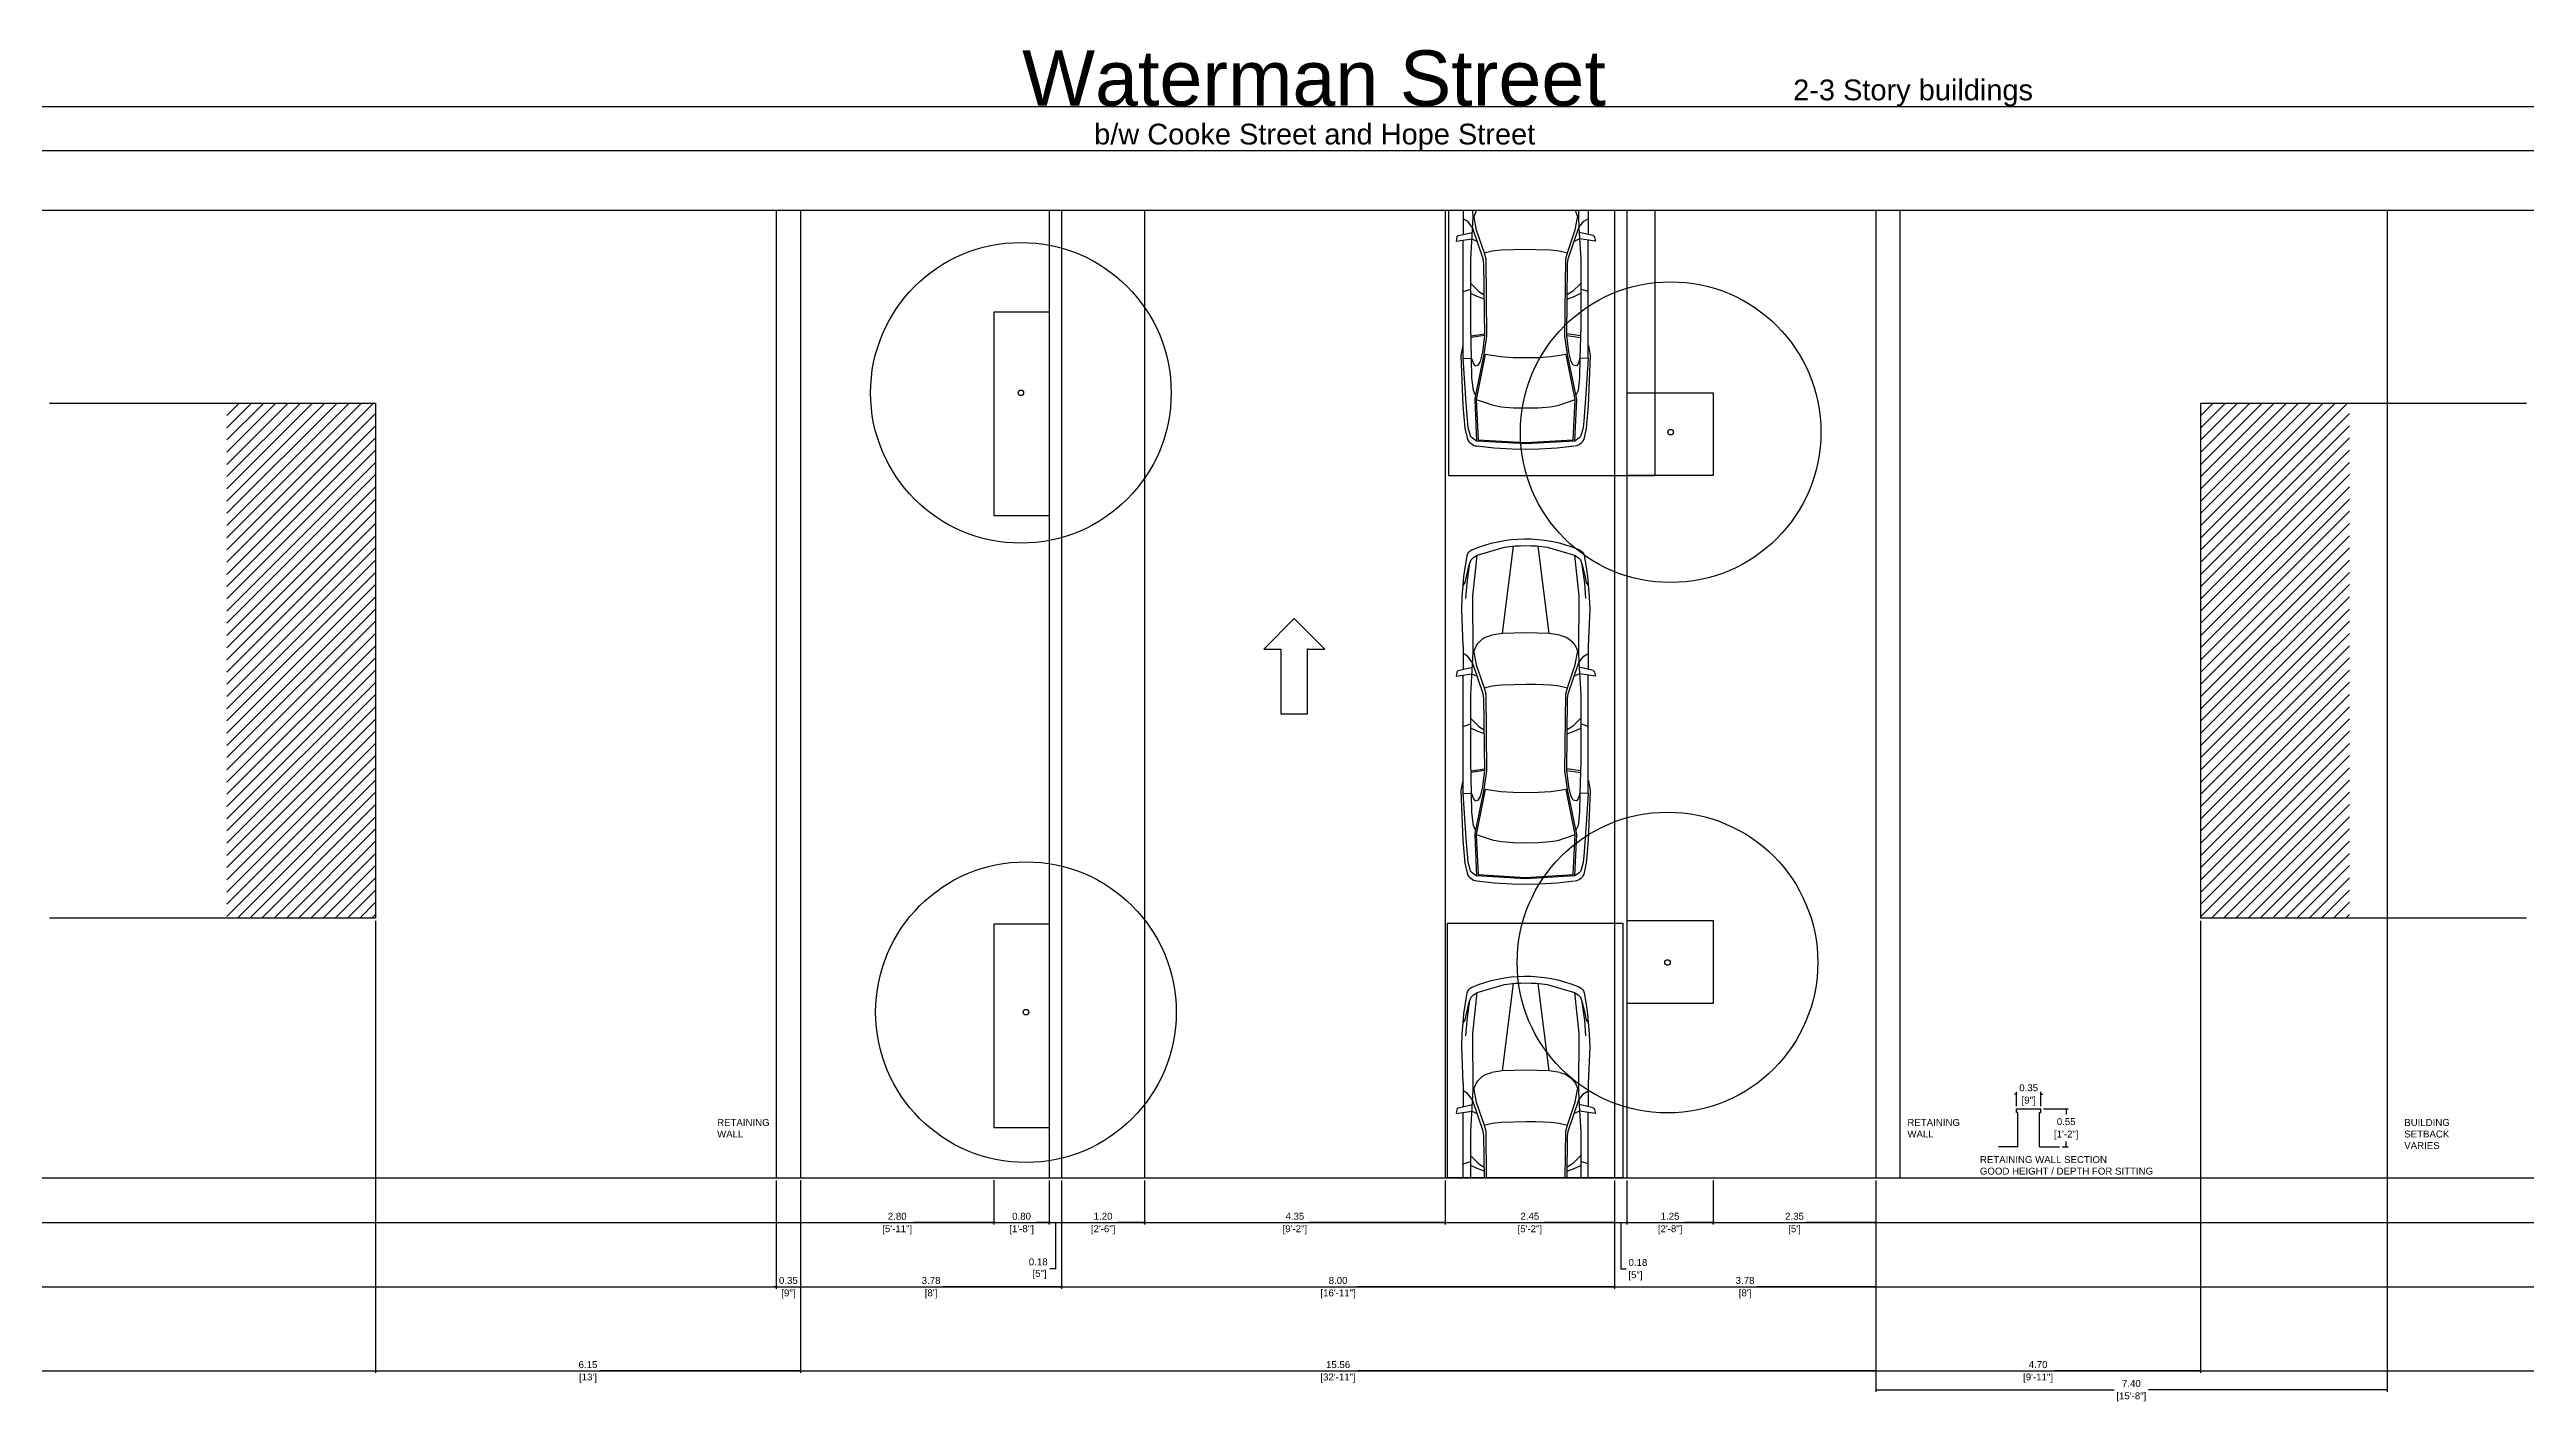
# Model space of a CAD drawing. Extents: x 4 to 262, y -261 to 351.
# Drawn here: x 37.07 to 72.91, y -237.26 to -217.7 of the extents above; entities that cross this region are included whole.
import ezdxf
from ezdxf.xclip import XClip

# ---------------------------------------------------------------- set-up
doc = ezdxf.new("R2010")
doc.units = 0
doc.header["$LTSCALE"] = 0.1
doc.header["$MEASUREMENT"] = 0
doc.header["$XCLIPFRAME"] = 2
doc.header["$PDMODE"] = 3
doc.layers.get('0').update_dxf_attribs({"color": 102})
for name, color, linetype in [('Cars', 4, 'Continuous'), ('Details', 9, 'Continuous'), ('Edge', 1, 'Continuous'), ('HIDDEN', 204, 'Continuous'), ('Lane Stripes', 2, 'Continuous'), ('Poche', 6, 'Continuous'), ('Text', 7, 'Continuous'), ('Trees', 3, 'Continuous')]:
    doc.layers.add(name, color=color, linetype=linetype)
doc.styles.get("Standard").update_dxf_attribs({"font": 'Arial.ttf'})
doc.dimstyles.get("Standard").update_dxf_attribs({"dimtxt": 0.1, "dimasz": 0.03, "dimexe": 0.03, "dimexo": 0.04, "dimgap": 0.04, "dimtad": 0, "dimtih": 1, "dimtoh": 1, "dimzin": 0, "dimdsep": 46, "dimtxsty": 'Standard', "dimblk": 'ARCHTICK', "dimblk1": 'ARCHTICK', "dimblk2": 'ARCHTICK', "dimcen": 0.09, "dimclrd": 256, "dimclre": 256, "dimadec": 0, "dimazin": 0, "dimtfac": 1, "dimtofl": 0, "dimtmove": 1, "dimatfit": 3, "dimfxl": 1, "dimtolj": 1, "dimtzin": 0, "dimlwe": -1, "dimarcsym": 0})

msp = doc.modelspace()

# ---------------------------------------------------------------- texts
at = {"layer": 'Text', "attachment_point": 1}
for s, width, insert, char_height in [('\\pi2.1923;Waterman Street', 12.78844, (48.952, -217.715), 0.8), ('\\pi1.5889;2-3 Story buildings', 6.61172, (60.713, -218.137), 0.3), ('\\pi3.2346;b/w Cooke Street and Hope Street', 12.78844, (48.952, -218.776), 0.3), ('RETAINING WALL', 0.8281, (46.73, -233.175), 0.1), ('RETAINING WALL', 0.8281, (63.955, -233.175), 0.1), ('BUILDING SETBACK VARIES', 0.8281, (71.145, -233.175), 0.1), ('RETAINING WALL SECTION\\PGOOD HEIGHT / DEPTH FOR SITTING', 2.66769, (65.004, -233.712), 0.1)]:
    msp.add_mtext_dynamic_manual_height_columns(s, width=width, gutter_width=1, heights=[0], dxfattribs=dict(at, insert=insert, char_height=char_height))

# ---------------------------------------------------------------- blocks, each defined once
blk = doc.blocks.new('Car 1')
at = {"color": 8, "linetype": 'Continuous'}
for p, q in [((30.089, 21.523), (29.839, 21.496)), ((30.35, 21.538), (30.089, 21.523)), ((30.547, 21.543), (30.35, 21.538)), ((30.743, 21.538), (30.547, 21.543)), ((31.004, 21.523), (30.743, 21.538)), ((31.254, 21.496), (31.004, 21.523)), ((29.672, 21.235), (29.643, 20.905)), ((29.702, 21.376), (29.672, 21.235)), ((29.714, 21.228), (29.683, 20.872)), ((29.742, 21.327), (29.714, 21.228)), ((29.836, 21.421), (29.776, 21.38)), ((29.809, 20.82), (29.836, 21.421)), ((29.83, 20.822), (29.859, 21.401)), ((30.55, 21.463), (29.836, 21.421)), ((29.859, 21.401), (30.542, 21.441)), ((30.542, 21.441), (31.234, 21.401)), ((31.258, 21.421), (30.55, 21.463)), ((31.234, 21.401), (31.263, 20.822)), ((31.321, 21.376), (31.258, 21.421)), ((31.258, 21.421), (31.285, 20.82)), ((31.379, 21.228), (31.351, 21.327)), ((31.389, 21.134), (31.379, 21.228)), ((31.421, 21.235), (31.392, 21.372)), ((31.45, 20.905), (31.421, 21.235)), ((29.643, 20.905), (29.613, 20.182)), ((29.683, 20.872), (29.643, 20.221)), ((29.822, 20.756), (29.809, 20.82)), ((29.83, 20.822), (30.062, 20.899)), ((29.962, 20.168), (29.83, 20.822)), ((30.062, 20.899), (30.191, 20.924)), ((30.191, 20.924), (30.368, 20.938)), ((30.368, 20.938), (30.55, 20.94)), ((30.55, 20.94), (30.725, 20.938)), ((30.725, 20.938), (30.902, 20.924)), ((30.902, 20.924), (31.012, 20.906)), ((31.012, 20.906), (31.263, 20.822)), ((31.263, 20.822), (31.131, 20.168)), ((31.285, 20.82), (31.152, 20.164)), ((31.421, 20.669), (31.389, 21.134)), ((31.48, 20.182), (31.45, 20.905)), ((29.769, 20.504), (29.763, 20.228)), ((29.789, 20.69), (29.769, 20.504)), ((29.822, 20.756), (29.789, 20.69)), ((29.942, 20.164), (29.822, 20.756)), ((31.305, 20.69), (31.272, 20.756)), ((31.324, 20.504), (31.305, 20.69)), ((31.33, 20.228), (31.324, 20.504)), ((31.45, 20.221), (31.421, 20.669)), ((29.613, 20.182), (29.639, 20.04)), ((29.643, 20.221), (29.763, 20.228)), ((29.643, 20.221), (29.643, 18.514)), ((29.763, 20.228), (29.752, 19.766)), ((29.763, 20.228), (29.789, 20.305)), ((29.789, 20.305), (29.814, 20.332)), ((29.814, 20.332), (29.86, 20.322)), ((29.86, 20.322), (29.891, 20.271)), ((29.891, 20.271), (29.924, 20.133)), ((29.924, 20.133), (29.954, 19.896)), ((29.979, 19.902), (29.942, 20.164)), ((30.184, 20.202), (29.962, 20.168)), ((30.365, 20.215), (30.184, 20.202)), ((30.543, 20.217), (30.365, 20.215)), ((30.728, 20.215), (30.543, 20.217)), ((30.909, 20.202), (30.728, 20.215)), ((31.131, 20.168), (30.909, 20.202)), ((31.152, 20.164), (31.114, 19.902)), ((31.169, 20.133), (31.14, 19.896)), ((31.202, 20.271), (31.169, 20.133)), ((31.234, 20.322), (31.202, 20.271)), ((31.279, 20.332), (31.234, 20.322)), ((31.305, 20.305), (31.279, 20.332)), ((31.33, 20.228), (31.305, 20.305)), ((31.342, 19.766), (31.33, 20.228)), ((31.45, 20.221), (31.33, 20.228)), ((31.45, 20.221), (31.45, 18.514)), ((31.454, 20.04), (31.48, 20.182)), ((29.752, 19.766), (29.752, 18.789)), ((29.954, 19.894), (29.755, 19.924)), ((29.755, 19.899), (29.95, 19.87)), ((29.954, 19.896), (29.942, 18.855)), ((29.967, 18.785), (29.979, 19.902)), ((31.114, 19.902), (31.126, 18.785)), ((31.14, 19.896), (31.338, 19.924)), ((31.14, 19.896), (31.151, 18.855)), ((31.341, 19.899), (31.143, 19.87)), ((31.342, 18.789), (31.342, 19.766)), ((29.948, 19.366), (29.843, 19.328)), ((31.145, 19.366), (31.25, 19.328)), ((29.642, 19.256), (29.752, 19.222)), ((29.843, 19.328), (29.752, 19.284)), ((29.752, 19.142), (29.87, 19.256)), ((29.87, 19.256), (29.947, 19.307)), ((31.223, 19.256), (31.146, 19.307)), ((31.344, 19.14), (31.223, 19.256)), ((31.25, 19.328), (31.344, 19.283)), ((31.451, 19.256), (31.342, 19.222)), ((29.752, 18.789), (29.784, 18.185)), ((29.932, 18.784), (29.777, 18.333)), ((29.829, 18.365), (29.943, 18.698)), ((29.942, 18.855), (29.932, 18.784)), ((29.943, 18.698), (29.967, 18.785)), ((29.943, 18.698), (30.062, 18.67)), ((30.062, 18.67), (30.19, 18.655)), ((30.19, 18.655), (30.551, 18.644)), ((30.551, 18.644), (30.691, 18.648)), ((30.691, 18.648), (30.903, 18.655)), ((30.903, 18.655), (31.031, 18.67)), ((31.031, 18.67), (31.15, 18.698)), ((31.126, 18.785), (31.15, 18.698)), ((31.15, 18.698), (31.264, 18.365)), ((31.151, 18.855), (31.161, 18.784)), ((31.161, 18.784), (31.316, 18.333)), ((31.316, 18.333), (31.342, 18.789)), ((29.551, 18.47), (29.538, 18.53)), ((29.538, 18.53), (29.769, 18.496)), ((29.571, 18.449), (29.774, 18.402)), ((29.643, 18.092), (29.643, 18.432)), ((29.777, 18.333), (29.705, 18.239)), ((29.769, 18.496), (29.846, 18.532)), ((29.795, 18.185), (29.829, 18.365)), ((31.325, 18.496), (31.248, 18.532)), ((31.264, 18.365), (31.298, 18.185)), ((31.309, 18.185), (31.316, 18.333)), ((31.316, 18.333), (31.389, 18.239)), ((31.522, 18.449), (31.32, 18.402)), ((31.555, 18.53), (31.325, 18.496)), ((31.45, 18.092), (31.45, 18.432)), ((31.542, 18.47), (31.555, 18.53)), ((29.643, 18.092), (29.62, 17.566)), ((29.705, 18.239), (29.643, 18.204)), ((29.784, 18.185), (29.779, 17.375)), ((30.206, 17.913), (30.054, 17.938)), ((31.039, 17.938), (30.887, 17.913)), ((31.315, 17.375), (31.309, 18.185)), ((31.389, 18.239), (31.451, 18.204)), ((31.473, 17.566), (31.45, 18.092)), ((29.62, 17.566), (29.626, 17.384)), ((30.366, 16.648), (30.206, 17.913)), ((30.547, 17.902), (30.206, 17.913)), ((30.887, 17.913), (30.547, 17.902)), ((30.887, 17.913), (30.727, 16.648)), ((31.467, 17.384), (31.473, 17.566)), ((29.626, 17.384), (29.642, 17.219)), ((29.642, 17.219), (29.672, 17.173)), ((29.642, 17.219), (29.653, 17.087)), ((29.694, 17.185), (29.676, 17.408)), ((29.779, 17.375), (29.843, 16.78)), ((31.251, 16.78), (31.315, 17.375)), ((31.417, 17.408), (31.4, 17.185)), ((31.421, 17.173), (31.451, 17.219)), ((31.441, 17.087), (31.467, 17.384)), ((29.653, 17.087), (29.701, 16.784)), ((29.672, 17.173), (29.689, 17.09)), ((29.689, 17.09), (29.73, 16.918)), ((29.73, 16.918), (29.694, 17.185)), ((29.73, 16.918), (29.756, 16.848)), ((29.756, 16.848), (29.789, 16.813)), ((31.305, 16.813), (31.338, 16.848)), ((31.338, 16.848), (31.363, 16.918)), ((31.4, 17.185), (31.363, 16.918)), ((31.363, 16.918), (31.4, 17.074)), ((31.392, 16.784), (31.421, 16.954)), ((31.4, 17.074), (31.421, 17.173)), ((31.421, 16.954), (31.441, 17.087)), ((29.789, 16.813), (29.843, 16.78)), ((29.843, 16.78), (30.238, 16.663)), ((30.547, 16.543), (30.547, 16.543)), ((30.855, 16.663), (31.251, 16.78)), ((31.251, 16.78), (31.305, 16.813)), ((31.293, 16.689), (31.324, 16.702))]:
    blk.add_line(p, q, dxfattribs=at)
for centre, radius, start, end in [((29.857, 21.339), 0.159, 96.1654, 166.417), ((29.844, 21.298), 0.106, 124.732, 163.999), ((31.237, 21.339), 0.159, 12.0139, 81.7918), ((31.249, 21.298), 0.106, 16.0009, 47.497), ((29.577, 18.475), 0.0265, 191.8561, 256.8464), ((31.516, 18.475), 0.0265, 283.1524, 348.1427), ((30.107, 18.253), 0.32, 192.2413, 260.4689), ((30.987, 18.253), 0.319, 279.531, 347.7586), ((29.805, 16.802), 0.106, 189.5619, 249.9003), ((30.547, 18.523), 1.98, 246.8697, 292.1307), ((30.547, 18.805), 2.164, 261.8061, 278.1938), ((31.288, 16.802), 0.106, 290.0997, 350.438)]:
    blk.add_arc(centre, radius, start, end, dxfattribs=at)
blk = doc.blocks.new('Tree 1')
for radius in [2.175, 0.04]:
    blk.add_circle((19.781, 19.848), radius)
blk = doc.blocks.new('_ArchTick')
at = {"color": 0, "linetype": 'ByBlock', "const_width": 0.15}
blk.add_lwpolyline([(-0.5, -0.5), (0.5, 0.5)], dxfattribs=at)
blk = doc.blocks.new('*D175')
at = {"layer": 'Defpoints', "color": 0, "transparency": 16777216}
for p in [(47.936, -234.026), (63.496, -234.026), (63.496, -236.819)]:
    blk.add_point(p, dxfattribs=at)
at = {"layer": 'Text', "transparency": 16777216}
for p, q in [((47.936, -234.066), (47.936, -236.849)), ((63.496, -234.066), (63.496, -236.849))]:
    blk.add_line(p, q, dxfattribs=at)
at = {"layer": 'Text', "lineweight": -2, "transparency": 16777216}
for p, q in [((47.936, -236.819), (55.436, -236.819)), ((63.496, -236.819), (55.997, -236.819))]:
    blk.add_line(p, q, dxfattribs=at)
at = {"layer": 'Text', "lineweight": -2, "transparency": 16777216, "xscale": 0.03, "yscale": 0.03, "zscale": 0.03, "rotation": 180}
blk.add_blockref('_ArchTick', (47.936, -236.819), dxfattribs=at)
at = {"layer": 'Text', "lineweight": -2, "transparency": 16777216, "xscale": 0.03, "yscale": 0.03, "zscale": 0.03}
blk.add_blockref('_ArchTick', (63.496, -236.819), dxfattribs=at)
at = {"layer": 'Text', "color": 0, "transparency": 16777216, "char_height": 0.1, "attachment_point": 5}
for s, insert in [('\\A1;[32\'-11"]', (55.716, -236.922)), ('\\A1;15.56', (55.716, -236.728))]:
    blk.add_mtext(s, dxfattribs=dict(at, insert=insert))
blk = doc.blocks.new('*D176')
at = {"layer": 'Defpoints', "color": 0, "transparency": 16777216}
for p in [(68.196, -230.268), (63.496, -234.066), (63.496, -236.819)]:
    blk.add_point(p, dxfattribs=at)
at = {"layer": 'Text', "transparency": 16777216}
for p, q in [((68.196, -230.308), (68.196, -236.849)), ((63.496, -234.106), (63.496, -236.849))]:
    blk.add_line(p, q, dxfattribs=at)
at = {"layer": 'Text', "lineweight": -2, "transparency": 16777216}
for p, q in [((63.496, -236.819), (65.604, -236.819)), ((68.196, -236.819), (66.088, -236.819))]:
    blk.add_line(p, q, dxfattribs=at)
at = {"layer": 'Text', "lineweight": -2, "transparency": 16777216, "xscale": 0.03, "yscale": 0.03, "zscale": 0.03, "rotation": 180}
blk.add_blockref('_ArchTick', (63.496, -236.819), dxfattribs=at)
at = {"layer": 'Text', "lineweight": -2, "transparency": 16777216, "xscale": 0.03, "yscale": 0.03, "zscale": 0.03}
blk.add_blockref('_ArchTick', (68.196, -236.819), dxfattribs=at)
at = {"layer": 'Text', "color": 0, "transparency": 16777216, "char_height": 0.1, "attachment_point": 5}
for s, insert in [('\\A1;[9\'-11"]', (65.846, -236.922)), ('\\A1;4.70', (65.846, -236.728))]:
    blk.add_mtext(s, dxfattribs=dict(at, insert=insert))
blk = doc.blocks.new('*D177')
at = {"layer": 'Defpoints', "color": 0, "transparency": 16777216}
for p in [(70.896, -230.268), (63.496, -234.026), (70.896, -237.091)]:
    blk.add_point(p, dxfattribs=at)
at = {"layer": 'Text', "transparency": 16777216}
for p, q in [((70.896, -230.308), (70.896, -237.121)), ((63.496, -234.066), (63.496, -237.121))]:
    blk.add_line(p, q, dxfattribs=at)
at = {"layer": 'Text', "lineweight": -2, "transparency": 16777216}
for p, q in [((63.496, -237.091), (66.949, -237.091)), ((70.896, -237.091), (67.444, -237.091))]:
    blk.add_line(p, q, dxfattribs=at)
at = {"layer": 'Text', "lineweight": -2, "transparency": 16777216, "xscale": 0.03, "yscale": 0.03, "zscale": 0.03, "rotation": 180}
blk.add_blockref('_ArchTick', (63.496, -237.091), dxfattribs=at)
at = {"layer": 'Text', "lineweight": -2, "transparency": 16777216, "xscale": 0.03, "yscale": 0.03, "zscale": 0.03}
blk.add_blockref('_ArchTick', (70.896, -237.091), dxfattribs=at)
at = {"layer": 'Text', "color": 0, "transparency": 16777216, "char_height": 0.1, "attachment_point": 5}
for s, insert in [('\\A1;[15\'-8"]', (67.196, -237.195)), ('\\A1;7.40', (67.196, -237.001))]:
    blk.add_mtext(s, dxfattribs=dict(at, insert=insert))
blk = doc.blocks.new('*D178')
at = {"layer": 'Defpoints', "color": 0, "transparency": 16777216}
for p in [(47.936, -234.026), (51.716, -234.026), (51.716, -235.602)]:
    blk.add_point(p, dxfattribs=at)
at = {"layer": 'Text', "transparency": 16777216}
for p, q in [((47.936, -234.066), (47.936, -235.632)), ((51.716, -234.066), (51.716, -235.632))]:
    blk.add_line(p, q, dxfattribs=at)
at = {"layer": 'Text', "lineweight": -2, "transparency": 16777216}
for p, q in [((47.936, -235.602), (49.657, -235.602)), ((51.716, -235.602), (49.995, -235.602))]:
    blk.add_line(p, q, dxfattribs=at)
at = {"layer": 'Text', "lineweight": -2, "transparency": 16777216, "xscale": 0.03, "yscale": 0.03, "zscale": 0.03, "rotation": 180}
blk.add_blockref('_ArchTick', (47.936, -235.602), dxfattribs=at)
at = {"layer": 'Text', "lineweight": -2, "transparency": 16777216, "xscale": 0.03, "yscale": 0.03, "zscale": 0.03}
blk.add_blockref('_ArchTick', (51.716, -235.602), dxfattribs=at)
at = {"layer": 'Text', "color": 0, "transparency": 16777216, "char_height": 0.1, "attachment_point": 5}
for s, insert in [('\\A1;3.78', (49.826, -235.511)), ("\\A1;[8']", (49.826, -235.706))]:
    blk.add_mtext(s, dxfattribs=dict(at, insert=insert))
blk = doc.blocks.new('*D179')
at = {"layer": 'Defpoints', "color": 0, "transparency": 16777216}
for p in [(51.716, -234.026), (59.716, -234.026), (59.716, -235.602)]:
    blk.add_point(p, dxfattribs=at)
at = {"layer": 'Text', "transparency": 16777216}
for p, q in [((51.716, -234.066), (51.716, -235.632)), ((59.716, -234.066), (59.716, -235.632))]:
    blk.add_line(p, q, dxfattribs=at)
at = {"layer": 'Text', "lineweight": -2, "transparency": 16777216}
for p, q in [((51.716, -235.602), (55.436, -235.602)), ((59.716, -235.602), (55.997, -235.602))]:
    blk.add_line(p, q, dxfattribs=at)
at = {"layer": 'Text', "lineweight": -2, "transparency": 16777216, "xscale": 0.03, "yscale": 0.03, "zscale": 0.03, "rotation": 180}
blk.add_blockref('_ArchTick', (51.716, -235.602), dxfattribs=at)
at = {"layer": 'Text', "lineweight": -2, "transparency": 16777216, "xscale": 0.03, "yscale": 0.03, "zscale": 0.03}
blk.add_blockref('_ArchTick', (59.716, -235.602), dxfattribs=at)
at = {"layer": 'Text', "color": 0, "transparency": 16777216, "char_height": 0.1, "attachment_point": 5}
for s, insert in [('\\A1;8.00', (55.716, -235.511)), ('\\A1;[16\'-11"]', (55.716, -235.706))]:
    blk.add_mtext(s, dxfattribs=dict(at, insert=insert))
blk = doc.blocks.new('*D180')
at = {"layer": 'Defpoints', "color": 0, "transparency": 16777216}
for p in [(59.716, -234.026), (63.496, -234.026), (63.496, -235.602)]:
    blk.add_point(p, dxfattribs=at)
at = {"layer": 'Text', "transparency": 16777216}
for p, q in [((59.716, -234.066), (59.716, -235.632)), ((63.496, -234.066), (63.496, -235.632))]:
    blk.add_line(p, q, dxfattribs=at)
at = {"layer": 'Text', "lineweight": -2, "transparency": 16777216}
for p, q in [((59.716, -235.602), (61.437, -235.602)), ((63.496, -235.602), (61.775, -235.602))]:
    blk.add_line(p, q, dxfattribs=at)
at = {"layer": 'Text', "lineweight": -2, "transparency": 16777216, "xscale": 0.03, "yscale": 0.03, "zscale": 0.03, "rotation": 180}
blk.add_blockref('_ArchTick', (59.716, -235.602), dxfattribs=at)
at = {"layer": 'Text', "lineweight": -2, "transparency": 16777216, "xscale": 0.03, "yscale": 0.03, "zscale": 0.03}
blk.add_blockref('_ArchTick', (63.496, -235.602), dxfattribs=at)
at = {"layer": 'Text', "color": 0, "transparency": 16777216, "char_height": 0.1, "attachment_point": 5}
for s, insert in [('\\A1;3.78', (61.606, -235.511)), ("\\A1;[8']", (61.606, -235.706))]:
    blk.add_mtext(s, dxfattribs=dict(at, insert=insert))
blk = doc.blocks.new('*D181')
at = {"layer": 'Defpoints', "color": 0, "transparency": 16777216}
for p in [(47.586, -234.026), (47.936, -234.066), (47.586, -235.602)]:
    blk.add_point(p, dxfattribs=at)
at = {"layer": 'Text', "transparency": 16777216}
for p, q in [((47.586, -234.066), (47.586, -235.632)), ((47.936, -234.106), (47.936, -235.632))]:
    blk.add_line(p, q, dxfattribs=at)
at = {"layer": 'Text', "lineweight": -2, "transparency": 16777216}
for p, q in [((47.586, -235.602), (47.556, -235.602)), ((47.936, -235.602), (47.966, -235.602))]:
    blk.add_line(p, q, dxfattribs=at)
at = {"layer": 'Text', "lineweight": -2, "transparency": 16777216, "xscale": 0.03, "yscale": 0.03, "zscale": 0.03}
blk.add_blockref('_ArchTick', (47.586, -235.602), dxfattribs=at)
at = {"layer": 'Text', "lineweight": -2, "transparency": 16777216, "xscale": 0.03, "yscale": 0.03, "zscale": 0.03, "rotation": 180}
blk.add_blockref('_ArchTick', (47.936, -235.602), dxfattribs=at)
at = {"layer": 'Text', "color": 0, "transparency": 16777216, "char_height": 0.1, "attachment_point": 5}
for s, insert in [('\\A1;0.35', (47.761, -235.511)), ('\\A1;[9"]', (47.761, -235.706))]:
    blk.add_mtext(s, dxfattribs=dict(at, insert=insert))
blk = doc.blocks.new('*D182')
at = {"layer": 'Defpoints', "color": 0, "transparency": 16777216}
for p in [(51.716, -234.026), (52.916, -234.026), (52.916, -234.673)]:
    blk.add_point(p, dxfattribs=at)
at = {"layer": 'Text', "transparency": 16777216}
for p, q in [((51.716, -234.066), (51.716, -234.703)), ((52.916, -234.066), (52.916, -234.703))]:
    blk.add_line(p, q, dxfattribs=at)
at = {"layer": 'Text', "lineweight": -2, "transparency": 16777216}
for p, q in [((51.716, -234.673), (52.108, -234.673)), ((52.916, -234.673), (52.525, -234.673))]:
    blk.add_line(p, q, dxfattribs=at)
at = {"layer": 'Text', "lineweight": -2, "transparency": 16777216, "xscale": 0.03, "yscale": 0.03, "zscale": 0.03, "rotation": 180}
blk.add_blockref('_ArchTick', (51.716, -234.673), dxfattribs=at)
at = {"layer": 'Text', "lineweight": -2, "transparency": 16777216, "xscale": 0.03, "yscale": 0.03, "zscale": 0.03}
blk.add_blockref('_ArchTick', (52.916, -234.673), dxfattribs=at)
at = {"layer": 'Text', "color": 0, "transparency": 16777216, "char_height": 0.1, "attachment_point": 5}
for s, insert in [('\\A1;[2\'-6"]', (52.316, -234.777)), ('\\A1;1.20', (52.316, -234.582))]:
    blk.add_mtext(s, dxfattribs=dict(at, insert=insert))
blk = doc.blocks.new('*D183')
at = {"layer": 'Defpoints', "color": 0, "transparency": 16777216}
for p in [(52.916, -234.026), (57.266, -234.026), (57.266, -234.673)]:
    blk.add_point(p, dxfattribs=at)
at = {"layer": 'Text', "transparency": 16777216}
for p, q in [((52.916, -234.066), (52.916, -234.703)), ((57.266, -234.066), (57.266, -234.703))]:
    blk.add_line(p, q, dxfattribs=at)
at = {"layer": 'Text', "lineweight": -2, "transparency": 16777216}
for p, q in [((52.916, -234.673), (54.883, -234.673)), ((57.266, -234.673), (55.3, -234.673))]:
    blk.add_line(p, q, dxfattribs=at)
at = {"layer": 'Text', "lineweight": -2, "transparency": 16777216, "xscale": 0.03, "yscale": 0.03, "zscale": 0.03, "rotation": 180}
blk.add_blockref('_ArchTick', (52.916, -234.673), dxfattribs=at)
at = {"layer": 'Text', "lineweight": -2, "transparency": 16777216, "xscale": 0.03, "yscale": 0.03, "zscale": 0.03}
blk.add_blockref('_ArchTick', (57.266, -234.673), dxfattribs=at)
at = {"layer": 'Text', "color": 0, "transparency": 16777216, "char_height": 0.1, "attachment_point": 5}
for s, insert in [('\\A1;[9\'-2"]', (55.091, -234.777)), ('\\A1;4.35', (55.091, -234.582))]:
    blk.add_mtext(s, dxfattribs=dict(at, insert=insert))
blk = doc.blocks.new('*D184')
at = {"layer": 'Defpoints', "color": 0, "transparency": 16777216}
for p in [(57.266, -234.026), (59.716, -234.026), (59.716, -234.673)]:
    blk.add_point(p, dxfattribs=at)
at = {"layer": 'Text', "transparency": 16777216}
for p, q in [((57.266, -234.066), (57.266, -234.703)), ((59.716, -234.066), (59.716, -234.703))]:
    blk.add_line(p, q, dxfattribs=at)
at = {"layer": 'Text', "lineweight": -2, "transparency": 16777216}
for p, q in [((57.266, -234.673), (58.283, -234.673)), ((59.716, -234.673), (58.7, -234.673))]:
    blk.add_line(p, q, dxfattribs=at)
at = {"layer": 'Text', "lineweight": -2, "transparency": 16777216, "xscale": 0.03, "yscale": 0.03, "zscale": 0.03, "rotation": 180}
blk.add_blockref('_ArchTick', (57.266, -234.673), dxfattribs=at)
at = {"layer": 'Text', "lineweight": -2, "transparency": 16777216, "xscale": 0.03, "yscale": 0.03, "zscale": 0.03}
blk.add_blockref('_ArchTick', (59.716, -234.673), dxfattribs=at)
at = {"layer": 'Text', "color": 0, "transparency": 16777216, "char_height": 0.1, "attachment_point": 5}
for s, insert in [('\\A1;[5\'-2"]', (58.491, -234.777)), ('\\A1;2.45', (58.491, -234.582))]:
    blk.add_mtext(s, dxfattribs=dict(at, insert=insert))
blk = doc.blocks.new('*D185')
at = {"layer": 'Defpoints', "color": 0, "transparency": 16777216}
for p in [(59.716, -234.026), (59.896, -234.026), (59.896, -234.673)]:
    blk.add_point(p, dxfattribs=at)
at = {"layer": 'Text', "transparency": 16777216}
for p, q in [((59.716, -234.066), (59.716, -234.703)), ((59.896, -234.066), (59.896, -234.703))]:
    blk.add_line(p, q, dxfattribs=at)
at = {"layer": 'Text', "lineweight": -2, "transparency": 16777216}
for p, q in [((59.716, -234.673), (59.896, -234.673)), ((59.806, -234.673), (59.806, -235.34)), ((59.806, -235.34), (59.886, -235.34))]:
    blk.add_line(p, q, dxfattribs=at)
at = {"layer": 'Text', "lineweight": -2, "transparency": 16777216, "xscale": 0.03, "yscale": 0.03, "zscale": 0.03, "rotation": 180}
blk.add_blockref('_ArchTick', (59.716, -234.673), dxfattribs=at)
at = {"layer": 'Text', "lineweight": -2, "transparency": 16777216, "xscale": 0.03, "yscale": 0.03, "zscale": 0.03}
blk.add_blockref('_ArchTick', (59.896, -234.673), dxfattribs=at)
at = {"layer": 'Text', "color": 0, "transparency": 16777216, "char_height": 0.1, "attachment_point": 5}
for s, insert in [('\\A1;0.18', (60.055, -235.25)), ('\\A1;[5"]', (60.02, -235.444))]:
    blk.add_mtext(s, dxfattribs=dict(at, insert=insert))
blk = doc.blocks.new('*D186')
at = {"layer": 'Defpoints', "color": 0, "transparency": 16777216}
for p in [(59.896, -234.026), (61.146, -234.026), (61.146, -234.673)]:
    blk.add_point(p, dxfattribs=at)
at = {"layer": 'Text', "transparency": 16777216}
for p, q in [((59.896, -234.066), (59.896, -234.703)), ((61.146, -234.066), (61.146, -234.703))]:
    blk.add_line(p, q, dxfattribs=at)
at = {"layer": 'Text', "lineweight": -2, "transparency": 16777216}
for p, q in [((59.896, -234.673), (60.313, -234.673)), ((61.146, -234.673), (60.73, -234.673))]:
    blk.add_line(p, q, dxfattribs=at)
at = {"layer": 'Text', "lineweight": -2, "transparency": 16777216, "xscale": 0.03, "yscale": 0.03, "zscale": 0.03, "rotation": 180}
blk.add_blockref('_ArchTick', (59.896, -234.673), dxfattribs=at)
at = {"layer": 'Text', "lineweight": -2, "transparency": 16777216, "xscale": 0.03, "yscale": 0.03, "zscale": 0.03}
blk.add_blockref('_ArchTick', (61.146, -234.673), dxfattribs=at)
at = {"layer": 'Text', "color": 0, "transparency": 16777216, "char_height": 0.1, "attachment_point": 5}
for s, insert in [('\\A1;[2\'-8"]', (60.521, -234.777)), ('\\A1;1.25', (60.521, -234.582))]:
    blk.add_mtext(s, dxfattribs=dict(at, insert=insert))
blk = doc.blocks.new('*D187')
at = {"layer": 'Defpoints', "color": 0, "transparency": 16777216}
for p in [(61.146, -234.026), (63.496, -234.026), (63.496, -234.673)]:
    blk.add_point(p, dxfattribs=at)
at = {"layer": 'Text', "transparency": 16777216}
for p, q in [((61.146, -234.066), (61.146, -234.703)), ((63.496, -234.066), (63.496, -234.703))]:
    blk.add_line(p, q, dxfattribs=at)
at = {"layer": 'Text', "lineweight": -2, "transparency": 16777216}
for p, q in [((61.146, -234.673), (62.15, -234.673)), ((63.496, -234.673), (62.492, -234.673))]:
    blk.add_line(p, q, dxfattribs=at)
at = {"layer": 'Text', "lineweight": -2, "transparency": 16777216, "xscale": 0.03, "yscale": 0.03, "zscale": 0.03, "rotation": 180}
blk.add_blockref('_ArchTick', (61.146, -234.673), dxfattribs=at)
at = {"layer": 'Text', "lineweight": -2, "transparency": 16777216, "xscale": 0.03, "yscale": 0.03, "zscale": 0.03}
blk.add_blockref('_ArchTick', (63.496, -234.673), dxfattribs=at)
at = {"layer": 'Text', "color": 0, "transparency": 16777216, "char_height": 0.1, "attachment_point": 5}
for s, insert in [('\\A1;2.35', (62.321, -234.582)), ("\\A1;[5']", (62.321, -234.777))]:
    blk.add_mtext(s, dxfattribs=dict(at, insert=insert))
blk = doc.blocks.new('*D188')
at = {"layer": 'Defpoints', "color": 0, "transparency": 16777216}
for p in [(51.536, -234.026), (51.716, -234.026), (51.716, -234.673)]:
    blk.add_point(p, dxfattribs=at)
at = {"layer": 'Text', "transparency": 16777216}
for p, q in [((51.536, -234.066), (51.536, -234.703)), ((51.716, -234.066), (51.716, -234.703))]:
    blk.add_line(p, q, dxfattribs=at)
at = {"layer": 'Text', "lineweight": -2, "transparency": 16777216}
for p, q in [((51.536, -234.673), (51.716, -234.673)), ((51.626, -234.673), (51.626, -235.34)), ((51.626, -235.34), (51.546, -235.34))]:
    blk.add_line(p, q, dxfattribs=at)
at = {"layer": 'Text', "lineweight": -2, "transparency": 16777216, "xscale": 0.03, "yscale": 0.03, "zscale": 0.03, "rotation": 180}
blk.add_blockref('_ArchTick', (51.536, -234.673), dxfattribs=at)
at = {"layer": 'Text', "lineweight": -2, "transparency": 16777216, "xscale": 0.03, "yscale": 0.03, "zscale": 0.03}
blk.add_blockref('_ArchTick', (51.716, -234.673), dxfattribs=at)
at = {"layer": 'Text', "color": 0, "transparency": 16777216, "insert": (51.377, -235.34), "char_height": 0.1, "attachment_point": 5}
blk.add_mtext('\\A1;0.18\\P [5"]', dxfattribs=at)
blk = doc.blocks.new('*D189')
at = {"layer": 'Defpoints', "color": 0, "transparency": 16777216}
for p in [(50.736, -234.02), (51.536, -234.026), (50.736, -234.673)]:
    blk.add_point(p, dxfattribs=at)
at = {"layer": 'Text', "transparency": 16777216}
for p, q in [((50.736, -234.06), (50.736, -234.703)), ((51.536, -234.066), (51.536, -234.703))]:
    blk.add_line(p, q, dxfattribs=at)
at = {"layer": 'Text', "lineweight": -2, "transparency": 16777216}
for p, q in [((50.736, -234.673), (50.928, -234.673)), ((51.536, -234.673), (51.345, -234.673))]:
    blk.add_line(p, q, dxfattribs=at)
at = {"layer": 'Text', "lineweight": -2, "transparency": 16777216, "xscale": 0.03, "yscale": 0.03, "zscale": 0.03, "rotation": 180}
blk.add_blockref('_ArchTick', (50.736, -234.673), dxfattribs=at)
at = {"layer": 'Text', "lineweight": -2, "transparency": 16777216, "xscale": 0.03, "yscale": 0.03, "zscale": 0.03}
blk.add_blockref('_ArchTick', (51.536, -234.673), dxfattribs=at)
at = {"layer": 'Text', "color": 0, "transparency": 16777216, "char_height": 0.1, "attachment_point": 5}
for s, insert in [('\\A1;[1\'-8"]', (51.136, -234.777)), ('\\A1;0.80', (51.136, -234.582))]:
    blk.add_mtext(s, dxfattribs=dict(at, insert=insert))
blk = doc.blocks.new('*D190')
at = {"layer": 'Defpoints', "color": 0, "transparency": 16777216}
for p in [(47.936, -234.02), (50.736, -234.02), (47.936, -234.673)]:
    blk.add_point(p, dxfattribs=at)
at = {"layer": 'Text', "transparency": 16777216}
for p, q in [((47.936, -234.06), (47.936, -234.703)), ((50.736, -234.06), (50.736, -234.703))]:
    blk.add_line(p, q, dxfattribs=at)
at = {"layer": 'Text', "lineweight": -2, "transparency": 16777216}
for p, q in [((47.936, -234.673), (49.094, -234.673)), ((50.736, -234.673), (49.578, -234.673))]:
    blk.add_line(p, q, dxfattribs=at)
at = {"layer": 'Text', "lineweight": -2, "transparency": 16777216, "xscale": 0.03, "yscale": 0.03, "zscale": 0.03, "rotation": 180}
blk.add_blockref('_ArchTick', (47.936, -234.673), dxfattribs=at)
at = {"layer": 'Text', "lineweight": -2, "transparency": 16777216, "xscale": 0.03, "yscale": 0.03, "zscale": 0.03}
blk.add_blockref('_ArchTick', (50.736, -234.673), dxfattribs=at)
at = {"layer": 'Text', "color": 0, "transparency": 16777216, "char_height": 0.1, "attachment_point": 5}
for s, insert in [('\\A1;[5\'-11"]', (49.336, -234.777)), ('\\A1;2.80', (49.336, -234.582))]:
    blk.add_mtext(s, dxfattribs=dict(at, insert=insert))
blk = doc.blocks.new('*D191')
at = {"layer": 'Defpoints', "color": 0, "transparency": 16777216}
for p in [(65.885, -233.029), (66.154, -233.579), (66.253, -233.579)]:
    blk.add_point(p, dxfattribs=at)
at = {"layer": 'Text', "transparency": 16777216}
for p, q in [((65.925, -233.029), (66.283, -233.029)), ((66.194, -233.579), (66.283, -233.579))]:
    blk.add_line(p, q, dxfattribs=at)
at = {"layer": 'Text', "lineweight": -2, "transparency": 16777216}
for p, q in [((66.253, -233.029), (66.253, -233.11)), ((66.253, -233.579), (66.253, -233.498))]:
    blk.add_line(p, q, dxfattribs=at)
at = {"layer": 'Text', "lineweight": -2, "transparency": 16777216, "xscale": 0.03, "yscale": 0.03, "zscale": 0.03}
for p, rotation in [((66.253, -233.029), 90), ((66.253, -233.579), 270)]:
    blk.add_blockref('_ArchTick', p, dxfattribs=dict(at, rotation=rotation))
at = {"layer": 'Text', "color": 0, "transparency": 16777216, "char_height": 0.1, "attachment_point": 5}
for s, insert in [('\\A1;[1\'-2"]', (66.253, -233.408)), ('\\A1;0.55', (66.253, -233.213))]:
    blk.add_mtext(s, dxfattribs=dict(at, insert=insert))
blk = doc.blocks.new('*D192')
at = {"layer": 'Defpoints', "color": 0, "transparency": 16777216}
for p in [(65.885, -232.813), (65.535, -233.029), (65.885, -233.029)]:
    blk.add_point(p, dxfattribs=at)
at = {"layer": 'Text', "lineweight": -2, "transparency": 16777216}
for p, q in [((65.535, -232.813), (65.505, -232.813)), ((65.885, -232.813), (65.915, -232.813))]:
    blk.add_line(p, q, dxfattribs=at)
at = {"layer": 'Text', "transparency": 16777216}
for p, q in [((65.535, -232.989), (65.535, -232.783)), ((65.885, -232.989), (65.885, -232.783))]:
    blk.add_line(p, q, dxfattribs=at)
at = {"layer": 'Text', "lineweight": -2, "transparency": 16777216, "xscale": 0.03, "yscale": 0.03, "zscale": 0.03}
blk.add_blockref('_ArchTick', (65.535, -232.813), dxfattribs=at)
at = {"layer": 'Text', "lineweight": -2, "transparency": 16777216, "xscale": 0.03, "yscale": 0.03, "zscale": 0.03, "rotation": 180}
blk.add_blockref('_ArchTick', (65.885, -232.813), dxfattribs=at)
at = {"layer": 'Text', "color": 0, "transparency": 16777216, "char_height": 0.1, "attachment_point": 5}
for s, insert in [('\\A1;0.35', (65.71, -232.723)), ('\\A1;[9"]', (65.71, -232.917))]:
    blk.add_mtext(s, dxfattribs=dict(at, insert=insert))
blk = doc.blocks.new('*D194')
at = {"layer": 'Defpoints', "color": 0, "transparency": 16777216}
for p in [(41.786, -230.268), (47.936, -234.026), (47.936, -236.819)]:
    blk.add_point(p, dxfattribs=at)
at = {"layer": 'Text', "transparency": 16777216}
for p, q in [((41.786, -230.308), (41.786, -236.849)), ((47.936, -234.066), (47.936, -236.849))]:
    blk.add_line(p, q, dxfattribs=at)
at = {"layer": 'Text', "lineweight": -2, "transparency": 16777216}
for p, q in [((41.786, -236.819), (44.691, -236.819)), ((47.936, -236.819), (45.032, -236.819))]:
    blk.add_line(p, q, dxfattribs=at)
at = {"layer": 'Text', "lineweight": -2, "transparency": 16777216, "xscale": 0.03, "yscale": 0.03, "zscale": 0.03, "rotation": 180}
blk.add_blockref('_ArchTick', (41.786, -236.819), dxfattribs=at)
at = {"layer": 'Text', "lineweight": -2, "transparency": 16777216, "xscale": 0.03, "yscale": 0.03, "zscale": 0.03}
blk.add_blockref('_ArchTick', (47.936, -236.819), dxfattribs=at)
at = {"layer": 'Text', "color": 0, "transparency": 16777216, "char_height": 0.1, "attachment_point": 5}
for s, insert in [('\\A1;6.15', (44.861, -236.728)), ("\\A1;[13']", (44.861, -236.922))]:
    blk.add_mtext(s, dxfattribs=dict(at, insert=insert))

# ---------------------------------------------------------------- dimensions: what is measured, and where the dimension line sits
at = {"layer": 'Text'}
for base, p1, p2, picture, middle in [((47.936, -236.819), (41.786, -230.268), (47.936, -234.026), '*D194', (44.861, -236.819)), ((63.496, -236.819), (68.196, -230.268), (63.496, -234.066), '*D176', (65.846, -236.819)), ((70.896, -237.091), (63.496, -234.026), (70.896, -230.268), '*D177', (67.196, -237.091)), ((65.885, -232.813), (65.535, -233.029), (65.885, -233.029), '*D192', (65.71, -232.813)), ((47.586, -235.602), (47.936, -234.066), (47.586, -234.026), '*D181', (47.761, -235.602)), ((47.936, -234.673), (50.736, -234.02), (47.936, -234.02), '*D190', (49.336, -234.673)), ((63.496, -236.819), (47.936, -234.026), (63.496, -234.026), '*D175', (55.716, -236.819)), ((51.716, -235.602), (47.936, -234.026), (51.716, -234.026), '*D178', (49.826, -235.602)), ((50.736, -234.673), (51.536, -234.026), (50.736, -234.02), '*D189', (51.136, -234.673)), ((59.716, -235.602), (51.716, -234.026), (59.716, -234.026), '*D179', (55.716, -235.602)), ((52.916, -234.673), (51.716, -234.026), (52.916, -234.026), '*D182', (52.316, -234.673)), ((57.266, -234.673), (52.916, -234.026), (57.266, -234.026), '*D183', (55.091, -234.673)), ((59.716, -234.673), (57.266, -234.026), (59.716, -234.026), '*D184', (58.491, -234.673)), ((63.496, -235.602), (59.716, -234.026), (63.496, -234.026), '*D180', (61.606, -235.602)), ((59.896, -234.673), (59.716, -234.026), (59.896, -234.026), '*D185', (59.926, -235.34)), ((61.146, -234.673), (59.896, -234.026), (61.146, -234.026), '*D186', (60.521, -234.673)), ((63.496, -234.673), (61.146, -234.026), (63.496, -234.026), '*D187', (62.321, -234.673))]:
    dim = msp.add_linear_dim(base=base, p1=p1, p2=p2, dimstyle='Standard', override={"dimpost": '\\X'}, dxfattribs=at)
    dim.commit()
    dim.dimension.update_dxf_attribs({"geometry": picture, "text_midpoint": middle})
dim = msp.add_linear_dim(base=(66.253, -233.579), p1=(65.885, -233.029), p2=(66.154, -233.579), angle=90, dimstyle='Standard', override={"dimpost": '\\X'}, dxfattribs=at)
dim.commit()
dim.dimension.update_dxf_attribs({"geometry": '*D191', "text_midpoint": (66.253, -233.304)})
dim = msp.add_linear_dim(base=(51.716, -234.673), p1=(51.536, -234.026), p2=(51.716, -234.026), dimstyle='Standard', override={"dimpost": '\\X'}, dxfattribs=at)
dim.commit()
dim.dimension.update_dxf_attribs({"geometry": '*D188', "text_midpoint": (51.506, -235.34), "dimtype": 160})

# ---------------------------------------------------------------- hatches: boundary and pattern name
at = {"layer": 'HIDDEN'}
h = msp.add_hatch(dxfattribs=at)
h.set_pattern_fill('ANSI31', color=1)
h.set_pattern_definition([(45, (-6.70125, -224.07953), (-0.08838835, 0.08838835), [])])
h.paths.add_polyline_path([(41.786, -222.823), (39.636, -222.823), (39.636, -230.268), (41.786, -230.268)])
h = msp.add_hatch(dxfattribs=at)
h.set_pattern_fill('ANSI31', color=1)
h.set_pattern_definition([(45, (21.86345, -224.07953), (-0.08838835, 0.08838835), [])])
h.paths.add_polyline_path([(70.351, -222.823), (68.201, -222.823), (68.201, -230.268), (70.351, -230.268)])

# ---------------------------------------------------------------- linework, layer by layer
at = {"layer": 'Cars'}
msp.add_lwpolyline([(55.082, -225.936), (54.64, -226.378), (54.89, -226.378), (54.89, -227.315), (55.274, -227.315), (55.274, -226.378), (55.265, -226.378), (55.524, -226.378)], close=True, dxfattribs=at)
at = {"layer": 'Details'}
for p, q in [((51.536, -220.026), (51.536, -234.026)), ((59.896, -220.026), (59.896, -234.026)), ((51.536, -221.5), (50.736, -221.5)), ((50.736, -221.5), (50.736, -224.443)), ((59.896, -222.667), (61.146, -222.667)), ((61.146, -222.667), (61.146, -223.867)), ((61.146, -223.867), (59.896, -223.867)), ((50.736, -224.443), (51.536, -224.443)), ((51.536, -230.354), (50.736, -230.354)), ((50.736, -230.354), (50.736, -233.297)), ((59.896, -230.304), (61.146, -230.304)), ((61.146, -230.304), (61.146, -231.504)), ((61.146, -231.504), (59.896, -231.504)), ((50.736, -233.297), (51.536, -233.297))]:
    msp.add_line(p, q, dxfattribs=at)
at = {"layer": 'Edge'}
for p, q in [((47.586, -220.026), (47.586, -234.026)), ((47.936, -220.026), (47.936, -234.026)), ((51.716, -220.026), (51.716, -234.026)), ((59.716, -220.026), (59.716, -234.026)), ((63.496, -220.026), (63.496, -234.026)), ((63.846, -220.026), (63.846, -234.026))]:
    msp.add_line(p, q, dxfattribs=at)
for p in [(7.526, -220.026), (14.319, -234.026)]:
    msp.add_xline(p, (1, 0), dxfattribs=at)
at = {"layer": 'HIDDEN'}
for p in [(48.687, -218.526), (48.687, -219.162), (85.029, -234.673), (85.029, -235.602), (85.029, -236.819)]:
    msp.add_xline(p, (1, 0), dxfattribs=at)
at = {"layer": 'Lane Stripes'}
for p, q in [((52.916, -220.026), (52.916, -234.026)), ((57.266, -220.026), (57.266, -234.026))]:
    msp.add_line(p, q, dxfattribs=at)
at = {"layer": 'Poche'}
for p, q in [((70.896, -220.026), (70.896, -234.026)), ((41.786, -222.823), (37.069, -222.823)), ((41.786, -222.823), (41.786, -230.268)), ((68.196, -222.823), (68.196, -230.268)), ((72.914, -222.823), (68.196, -222.823)), ((41.786, -230.268), (37.069, -230.268)), ((72.914, -230.268), (68.196, -230.268)), ((65.535, -233.079), (65.535, -233.029)), ((65.535, -233.029), (65.885, -233.029)), ((65.555, -233.079), (65.535, -233.079)), ((65.555, -233.579), (65.555, -233.079)), ((65.865, -233.579), (65.865, -233.079)), ((65.865, -233.079), (65.885, -233.079)), ((65.885, -233.079), (65.885, -233.029)), ((65.555, -233.579), (65.274, -233.579)), ((65.865, -233.579), (66.154, -233.579))]:
    msp.add_line(p, q, dxfattribs=at)

# ---------------------------------------------------------------- block references
at = {"layer": 'HIDDEN'}
ref = msp.add_blockref('Car 1', (27.885, -201.946), dxfattribs=dict(at, xscale=-1, rotation=180))
XClip(ref).set_block_clipping_path([(29.4339731167, 18.0800128801), (32.4150355653, 21.9255684125)])
at = {"layer": 'HIDDEN', "xscale": -1, "rotation": 180}
msp.add_blockref('Car 1', (27.885, -208.238), dxfattribs=at)
at = {"layer": 'HIDDEN'}
ref = msp.add_blockref('Car 1', (27.885, -214.565), dxfattribs=dict(at, xscale=-1, rotation=180))
XClip(ref).set_block_clipping_path([(29.4125626453, 15.7747511966), (31.9540938547, 19.4608216002)])
at = {"layer": 'Trees', "rotation": 180}
for p in [(70.907, -202.821), (80.31, -203.39), (80.264, -211.063), (70.98, -211.781)]:
    msp.add_blockref('Tree 1', p, dxfattribs=at)

msp.set_redraw_order([(e.dxf.handle, doc.entitydb.next_handle()) for e in msp.query("TEXT MTEXT ATTDEF DIMENSION ARC_DIMENSION")])  # texts and dimensions are drawn at this point

doc.saveas('drawing.dxf')
